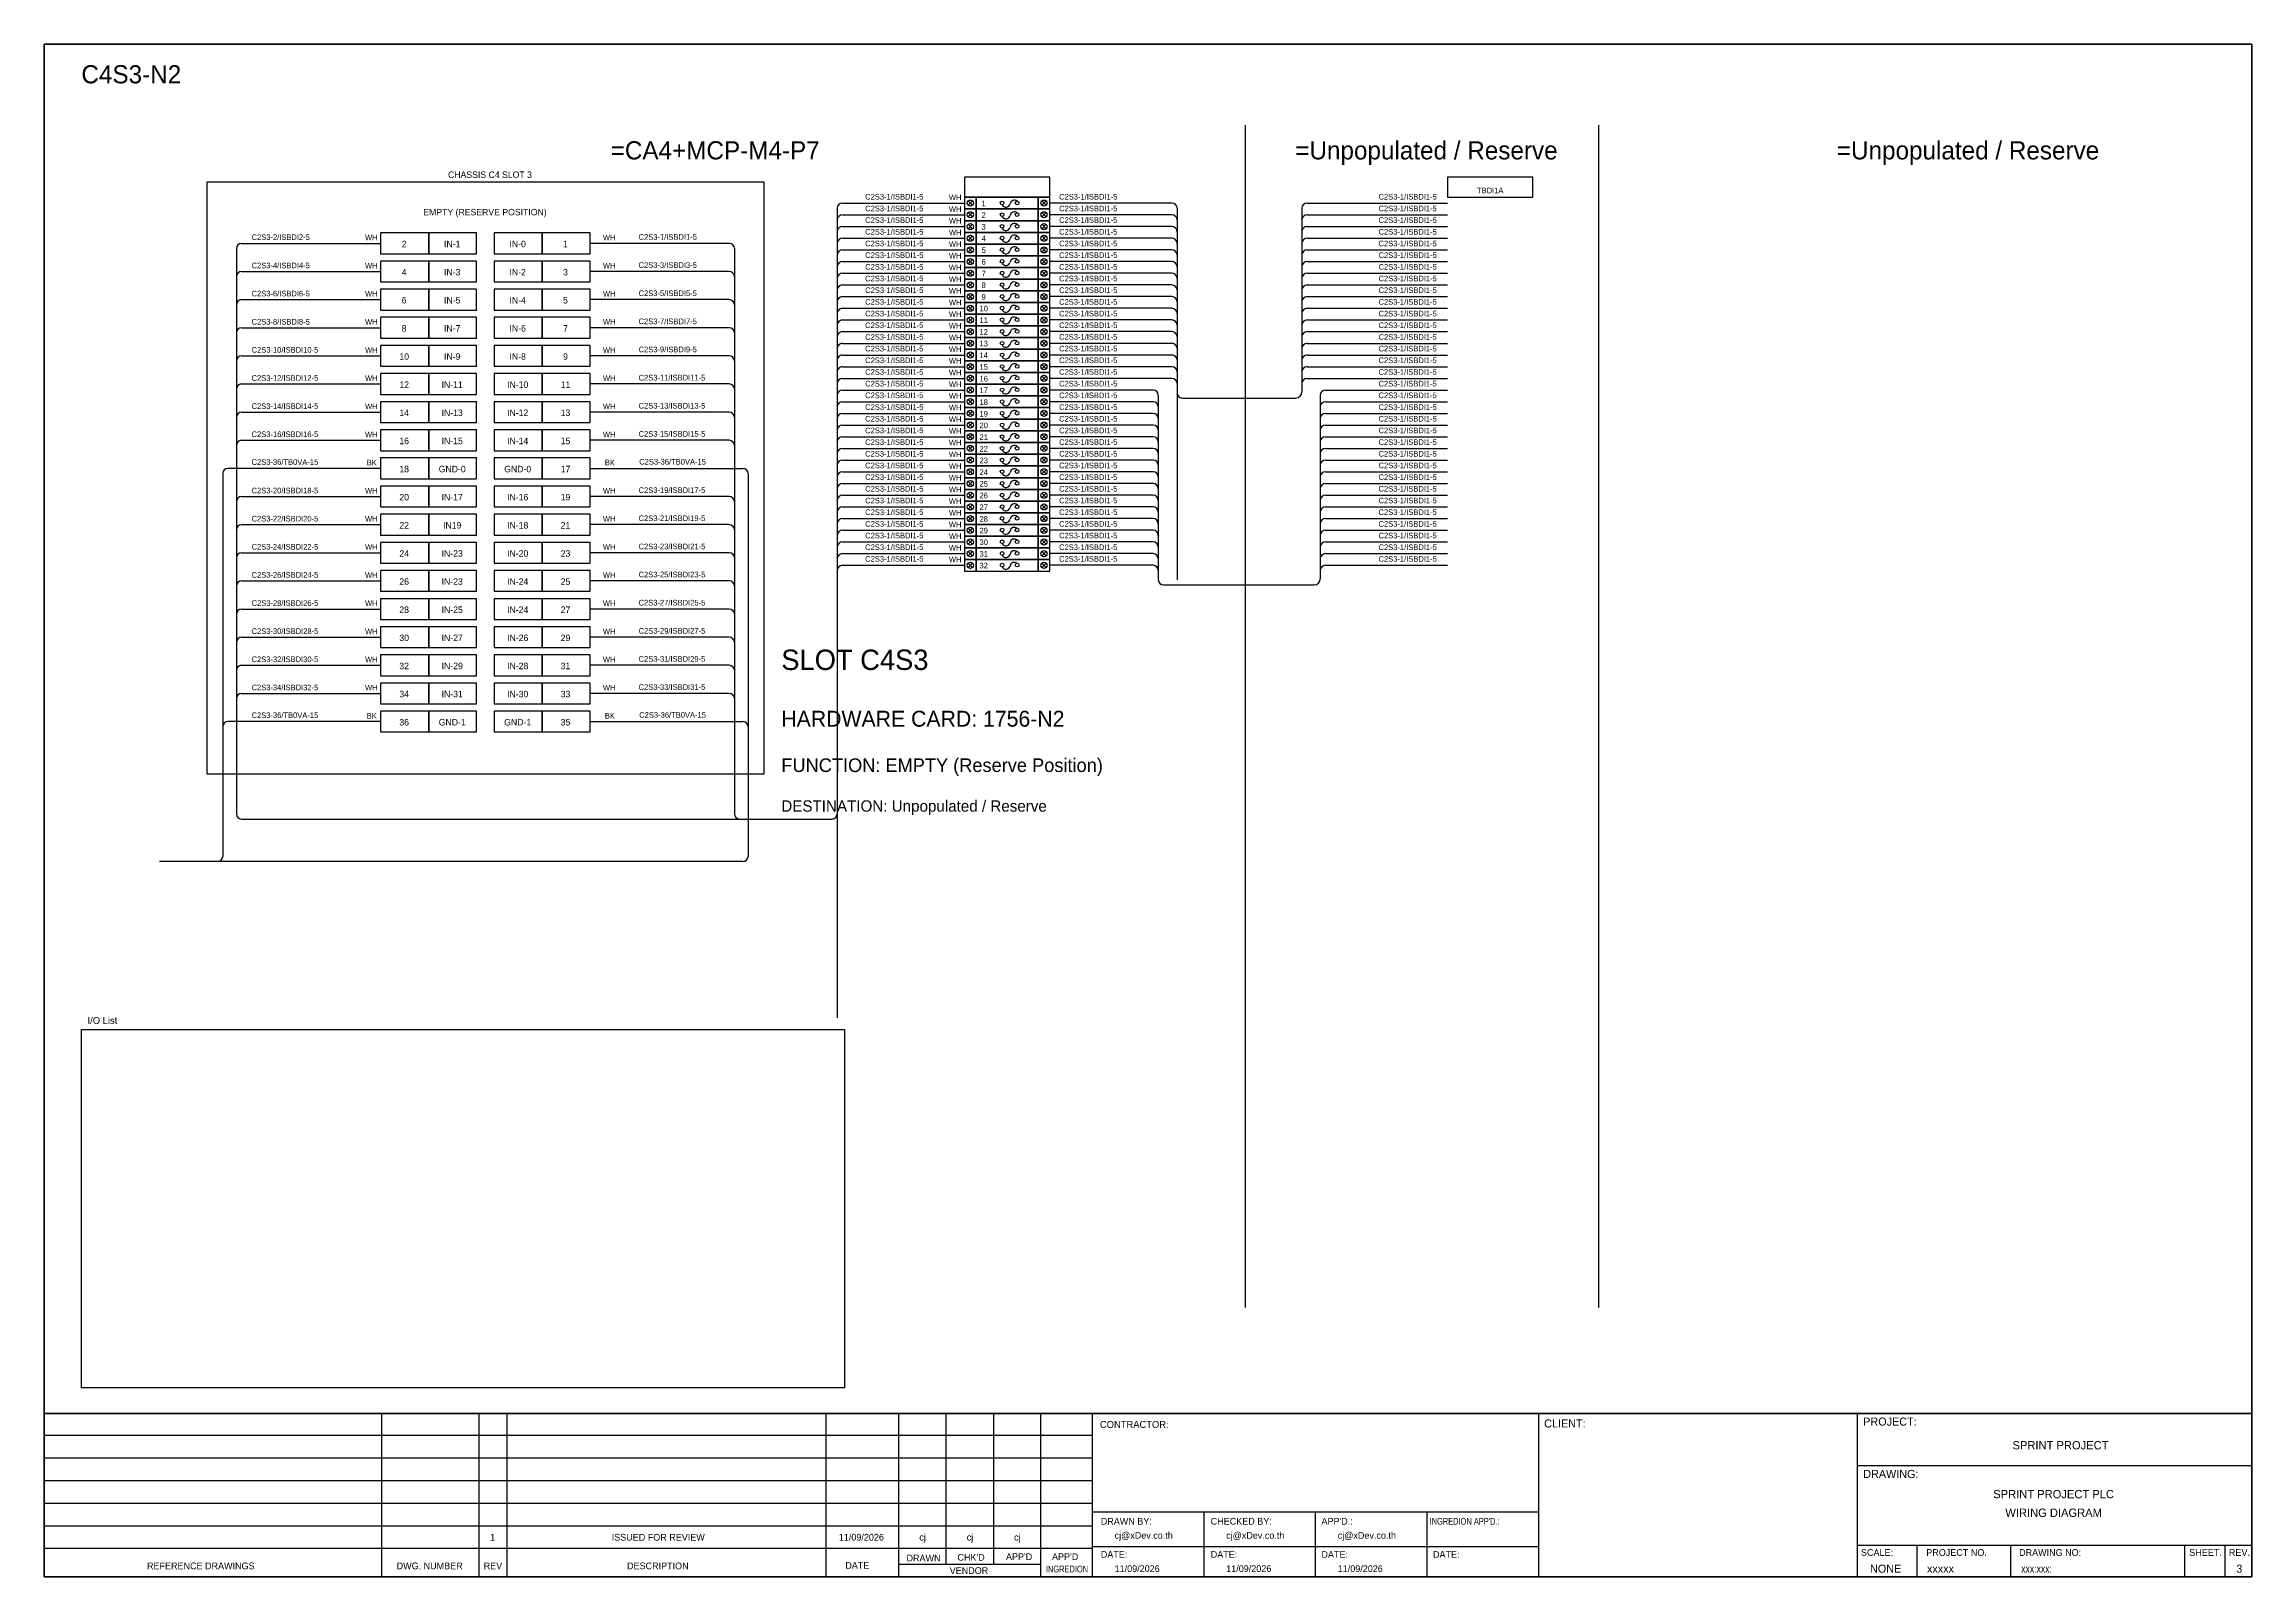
# Model space of a CAD drawing. Header units: metres. Extents: x 0 to 20667, y -39055 to 2704.
# Drawn here: x 8387 to 12280, y -27038 to -24334 of the extents above; entities that cross this region are included whole.
import ezdxf
from ezdxf.enums import TextEntityAlignment as Align

# ---------------------------------------------------------------- set-up
doc = ezdxf.new("R2010")
doc.units = ezdxf.units.M

msp = doc.modelspace()

# ---------------------------------------------------------------- linework, layer by layer
at = {"color": 1, "ltscale": 25.4}
for p, q in [((10023.8, -24610.4), (10016.2, -24618.1)), ((10016.2, -24610.4), (10023.8, -24618.1)), ((10023.8, -24631), (10016.2, -24638.7)), ((10016.2, -24631), (10023.8, -24638.7)), ((10145.9, -24610.4), (10153.6, -24618.1)), ((10153.6, -24610.4), (10145.9, -24618.1)), ((10145.9, -24631), (10153.6, -24638.7)), ((10153.6, -24631), (10145.9, -24638.7)), ((10023.8, -24651.6), (10016.2, -24659.3)), ((10016.2, -24651.6), (10023.8, -24659.3)), ((10023.8, -24672.2), (10016.2, -24679.9)), ((10016.2, -24672.2), (10023.8, -24679.9)), ((10145.9, -24651.6), (10153.6, -24659.3)), ((10153.6, -24651.6), (10145.9, -24659.3)), ((10145.9, -24672.2), (10153.6, -24679.9)), ((10153.6, -24672.2), (10145.9, -24679.9)), ((10023.8, -24692.8), (10016.2, -24700.5)), ((10016.2, -24692.8), (10023.8, -24700.5)), ((10023.8, -24713.5), (10016.2, -24721.1)), ((10016.2, -24713.5), (10023.8, -24721.1)), ((10145.9, -24692.8), (10153.6, -24700.5)), ((10153.6, -24692.8), (10145.9, -24700.5)), ((10145.9, -24713.5), (10153.6, -24721.1)), ((10153.6, -24713.5), (10145.9, -24721.1)), ((10023.8, -24734.1), (10016.2, -24741.7)), ((10016.2, -24734.1), (10023.8, -24741.7)), ((10023.8, -24754.7), (10016.2, -24762.4)), ((10016.2, -24754.7), (10023.8, -24762.4)), ((10145.9, -24734.1), (10153.6, -24741.7)), ((10153.6, -24734.1), (10145.9, -24741.7)), ((10145.9, -24754.7), (10153.6, -24762.4)), ((10153.6, -24754.7), (10145.9, -24762.4)), ((10023.8, -24775.3), (10016.2, -24783)), ((10016.2, -24775.3), (10023.8, -24783)), ((10023.8, -24795.9), (10016.2, -24803.6)), ((10016.2, -24795.9), (10023.8, -24803.6)), ((10145.9, -24775.3), (10153.6, -24783)), ((10153.6, -24775.3), (10145.9, -24783)), ((10145.9, -24795.9), (10153.6, -24803.6)), ((10153.6, -24795.9), (10145.9, -24803.6)), ((10023.8, -24816.5), (10016.2, -24824.2)), ((10016.2, -24816.5), (10023.8, -24824.2)), ((10023.8, -24837.1), (10016.2, -24844.8)), ((10016.2, -24837.1), (10023.8, -24844.8)), ((10145.9, -24816.5), (10153.6, -24824.2)), ((10153.6, -24816.5), (10145.9, -24824.2)), ((10145.9, -24837.1), (10153.6, -24844.8)), ((10153.6, -24837.1), (10145.9, -24844.8)), ((10023.8, -24857.7), (10016.2, -24865.4)), ((10016.2, -24857.7), (10023.8, -24865.4)), ((10145.9, -24857.7), (10153.6, -24865.4)), ((10153.6, -24857.7), (10145.9, -24865.4)), ((10023.8, -24878.4), (10016.2, -24886)), ((10016.2, -24878.4), (10023.8, -24886)), ((10023.8, -24899), (10016.2, -24906.6)), ((10016.2, -24899), (10023.8, -24906.6)), ((10145.9, -24878.4), (10153.6, -24886)), ((10153.6, -24878.4), (10145.9, -24886)), ((10145.9, -24899), (10153.6, -24906.6)), ((10153.6, -24899), (10145.9, -24906.6)), ((10023.8, -24919.6), (10016.2, -24927.2)), ((10016.2, -24919.6), (10023.8, -24927.2)), ((10023.8, -24940.2), (10016.2, -24947.9)), ((10016.2, -24940.2), (10023.8, -24947.9)), ((10145.9, -24919.6), (10153.6, -24927.2)), ((10153.6, -24919.6), (10145.9, -24927.2)), ((10145.9, -24940.2), (10153.6, -24947.9)), ((10153.6, -24940.2), (10145.9, -24947.9)), ((10023.8, -24960.8), (10016.2, -24968.5)), ((10016.2, -24960.8), (10023.8, -24968.5)), ((10023.8, -24981.4), (10016.2, -24989.1)), ((10016.2, -24981.4), (10023.8, -24989.1)), ((10145.9, -24960.8), (10153.6, -24968.5)), ((10153.6, -24960.8), (10145.9, -24968.5)), ((10145.9, -24981.4), (10153.6, -24989.1)), ((10153.6, -24981.4), (10145.9, -24989.1)), ((10023.8, -25002), (10016.2, -25009.7)), ((10016.2, -25002), (10023.8, -25009.7)), ((10023.8, -25022.6), (10016.2, -25030.3)), ((10016.2, -25022.6), (10023.8, -25030.3)), ((10145.9, -25002), (10153.6, -25009.7)), ((10153.6, -25002), (10145.9, -25009.7)), ((10145.9, -25022.6), (10153.6, -25030.3)), ((10153.6, -25022.6), (10145.9, -25030.3)), ((10023.8, -25043.2), (10016.2, -25050.9)), ((10016.2, -25043.2), (10023.8, -25050.9)), ((10023.8, -25063.9), (10016.2, -25071.5)), ((10016.2, -25063.9), (10023.8, -25071.5)), ((10145.9, -25043.2), (10153.6, -25050.9)), ((10153.6, -25043.2), (10145.9, -25050.9)), ((10145.9, -25063.9), (10153.6, -25071.5)), ((10153.6, -25063.9), (10145.9, -25071.5)), ((10023.8, -25084.5), (10016.2, -25092.1)), ((10016.2, -25084.5), (10023.8, -25092.1)), ((10023.8, -25105.1), (10016.2, -25112.8)), ((10016.2, -25105.1), (10023.8, -25112.8)), ((10145.9, -25084.5), (10153.6, -25092.1)), ((10153.6, -25084.5), (10145.9, -25092.1)), ((10145.9, -25105.1), (10153.6, -25112.8)), ((10153.6, -25105.1), (10145.9, -25112.8)), ((10023.8, -25125.7), (10016.2, -25133.4)), ((10016.2, -25125.7), (10023.8, -25133.4)), ((10023.8, -25146.3), (10016.2, -25154)), ((10016.2, -25146.3), (10023.8, -25154)), ((10145.9, -25125.7), (10153.6, -25133.4)), ((10153.6, -25125.7), (10145.9, -25133.4)), ((10145.9, -25146.3), (10153.6, -25154)), ((10153.6, -25146.3), (10145.9, -25154)), ((10023.8, -25166.9), (10016.2, -25174.6)), ((10016.2, -25166.9), (10023.8, -25174.6)), ((10023.8, -25187.5), (10016.2, -25195.2)), ((10016.2, -25187.5), (10023.8, -25195.2)), ((10145.9, -25166.9), (10153.6, -25174.6)), ((10153.6, -25166.9), (10145.9, -25174.6)), ((10145.9, -25187.5), (10153.6, -25195.2)), ((10153.6, -25187.5), (10145.9, -25195.2)), ((10023.8, -25208.1), (10016.2, -25215.8)), ((10016.2, -25208.1), (10023.8, -25215.8)), ((10145.9, -25208.1), (10153.6, -25215.8)), ((10153.6, -25208.1), (10145.9, -25215.8)), ((10023.8, -25228.8), (10016.2, -25236.4)), ((10016.2, -25228.8), (10023.8, -25236.4)), ((10023.8, -25249.4), (10016.2, -25257)), ((10016.2, -25249.4), (10023.8, -25257)), ((10145.9, -25228.8), (10153.6, -25236.4)), ((10153.6, -25228.8), (10145.9, -25236.4)), ((10145.9, -25249.4), (10153.6, -25257)), ((10153.6, -25249.4), (10145.9, -25257))]:
    msp.add_line(p, q, dxfattribs=at)
at = {"color": 4}
for p, q in [((11688.9, -26981.8), (11688.9, -27037.9)), ((11854.2, -26981.8), (11854.2, -27037.9))]:
    msp.add_line(p, q, dxfattribs=at)
at = {"color": 4, "ltscale": 0.5}
for p, q in [((12161.3, -26981.8), (12161.3, -27037.9)), ((12161.3, -26981.8), (12161.3, -27037.9)), ((12232.5, -26981.8), (12232.5, -27037.9)), ((12232.5, -26981.8), (12232.5, -27037.9))]:
    msp.add_line(p, q, dxfattribs=at)
at = {"color": 4, "ltscale": 25.4}
for points in [[(10009.7, -24603.9), (10160, -24603.9), (10160, -24568.7), (10009.7, -24568.7)], [(10861.5, -24603.9), (11011.8, -24603.9), (11011.8, -24568.7), (10861.5, -24568.7)]]:
    msp.add_lwpolyline(points, close=True, dxfattribs=at)
at = {"color": 1, "ltscale": 25.4}
for points in [[(10009.7, -24624.5), (10030.3, -24624.5), (10030.3, -24603.9), (10009.7, -24603.9)], [(10030.3, -24624.5), (10139.4, -24624.5), (10139.4, -24603.9), (10030.3, -24603.9)], [(10139.4, -24624.5), (10160, -24624.5), (10160, -24603.9), (10139.4, -24603.9)], [(10009.7, -24645.2), (10030.3, -24645.2), (10030.3, -24624.5), (10009.7, -24624.5)], [(10030.3, -24645.2), (10139.4, -24645.2), (10139.4, -24624.5), (10030.3, -24624.5)], [(10139.4, -24645.2), (10160, -24645.2), (10160, -24624.5), (10139.4, -24624.5)], [(10009.7, -24665.8), (10030.3, -24665.8), (10030.3, -24645.2), (10009.7, -24645.2)], [(10009.7, -24686.4), (10030.3, -24686.4), (10030.3, -24665.8), (10009.7, -24665.8)], [(10030.3, -24665.8), (10139.4, -24665.8), (10139.4, -24645.2), (10030.3, -24645.2)], [(10030.3, -24686.4), (10139.4, -24686.4), (10139.4, -24665.8), (10030.3, -24665.8)], [(10139.4, -24665.8), (10160, -24665.8), (10160, -24645.2), (10139.4, -24645.2)], [(10139.4, -24686.4), (10160, -24686.4), (10160, -24665.8), (10139.4, -24665.8)], [(10009.7, -24707), (10030.3, -24707), (10030.3, -24686.4), (10009.7, -24686.4)], [(10009.7, -24727.6), (10030.3, -24727.6), (10030.3, -24707), (10009.7, -24707)], [(10030.3, -24707), (10139.4, -24707), (10139.4, -24686.4), (10030.3, -24686.4)], [(10030.3, -24727.6), (10139.4, -24727.6), (10139.4, -24707), (10030.3, -24707)], [(10139.4, -24707), (10160, -24707), (10160, -24686.4), (10139.4, -24686.4)], [(10139.4, -24727.6), (10160, -24727.6), (10160, -24707), (10139.4, -24707)], [(10009.7, -24748.2), (10030.3, -24748.2), (10030.3, -24727.6), (10009.7, -24727.6)], [(10009.7, -24768.8), (10030.3, -24768.8), (10030.3, -24748.2), (10009.7, -24748.2)], [(10030.3, -24748.2), (10139.4, -24748.2), (10139.4, -24727.6), (10030.3, -24727.6)], [(10030.3, -24768.8), (10139.4, -24768.8), (10139.4, -24748.2), (10030.3, -24748.2)], [(10139.4, -24748.2), (10160, -24748.2), (10160, -24727.6), (10139.4, -24727.6)], [(10139.4, -24768.8), (10160, -24768.8), (10160, -24748.2), (10139.4, -24748.2)], [(10009.7, -24789.4), (10030.3, -24789.4), (10030.3, -24768.8), (10009.7, -24768.8)], [(10009.7, -24810), (10030.3, -24810), (10030.3, -24789.4), (10009.7, -24789.4)], [(10030.3, -24789.4), (10139.4, -24789.4), (10139.4, -24768.8), (10030.3, -24768.8)], [(10030.3, -24810), (10139.4, -24810), (10139.4, -24789.4), (10030.3, -24789.4)], [(10139.4, -24789.4), (10160, -24789.4), (10160, -24768.8), (10139.4, -24768.8)], [(10139.4, -24810), (10160, -24810), (10160, -24789.4), (10139.4, -24789.4)], [(10009.7, -24830.7), (10030.3, -24830.7), (10030.3, -24810), (10009.7, -24810)], [(10009.7, -24851.3), (10030.3, -24851.3), (10030.3, -24830.7), (10009.7, -24830.7)], [(10030.3, -24830.7), (10139.4, -24830.7), (10139.4, -24810), (10030.3, -24810)], [(10030.3, -24851.3), (10139.4, -24851.3), (10139.4, -24830.7), (10030.3, -24830.7)], [(10139.4, -24830.7), (10160, -24830.7), (10160, -24810), (10139.4, -24810)], [(10139.4, -24851.3), (10160, -24851.3), (10160, -24830.7), (10139.4, -24830.7)], [(10009.7, -24871.9), (10030.3, -24871.9), (10030.3, -24851.3), (10009.7, -24851.3)], [(10009.7, -24892.5), (10030.3, -24892.5), (10030.3, -24871.9), (10009.7, -24871.9)], [(10030.3, -24871.9), (10139.4, -24871.9), (10139.4, -24851.3), (10030.3, -24851.3)], [(10030.3, -24892.5), (10139.4, -24892.5), (10139.4, -24871.9), (10030.3, -24871.9)], [(10139.4, -24871.9), (10160, -24871.9), (10160, -24851.3), (10139.4, -24851.3)], [(10139.4, -24892.5), (10160, -24892.5), (10160, -24871.9), (10139.4, -24871.9)], [(10009.7, -24913.1), (10030.3, -24913.1), (10030.3, -24892.5), (10009.7, -24892.5)], [(10009.7, -24933.7), (10030.3, -24933.7), (10030.3, -24913.1), (10009.7, -24913.1)], [(10030.3, -24913.1), (10139.4, -24913.1), (10139.4, -24892.5), (10030.3, -24892.5)], [(10030.3, -24933.7), (10139.4, -24933.7), (10139.4, -24913.1), (10030.3, -24913.1)], [(10139.4, -24913.1), (10160, -24913.1), (10160, -24892.5), (10139.4, -24892.5)], [(10139.4, -24933.7), (10160, -24933.7), (10160, -24913.1), (10139.4, -24913.1)], [(10009.7, -24954.3), (10030.3, -24954.3), (10030.3, -24933.7), (10009.7, -24933.7)], [(10009.7, -24974.9), (10030.3, -24974.9), (10030.3, -24954.3), (10009.7, -24954.3)], [(10030.3, -24954.3), (10139.4, -24954.3), (10139.4, -24933.7), (10030.3, -24933.7)], [(10030.3, -24974.9), (10139.4, -24974.9), (10139.4, -24954.3), (10030.3, -24954.3)], [(10139.4, -24954.3), (10160, -24954.3), (10160, -24933.7), (10139.4, -24933.7)], [(10139.4, -24974.9), (10160, -24974.9), (10160, -24954.3), (10139.4, -24954.3)], [(10009.7, -24995.6), (10030.3, -24995.6), (10030.3, -24974.9), (10009.7, -24974.9)], [(10030.3, -24995.6), (10139.4, -24995.6), (10139.4, -24974.9), (10030.3, -24974.9)], [(10139.4, -24995.6), (10160, -24995.6), (10160, -24974.9), (10139.4, -24974.9)], [(10009.7, -25016.2), (10030.3, -25016.2), (10030.3, -24995.6), (10009.7, -24995.6)], [(10009.7, -25036.8), (10030.3, -25036.8), (10030.3, -25016.2), (10009.7, -25016.2)], [(10030.3, -25016.2), (10139.4, -25016.2), (10139.4, -24995.6), (10030.3, -24995.6)], [(10030.3, -25036.8), (10139.4, -25036.8), (10139.4, -25016.2), (10030.3, -25016.2)], [(10139.4, -25016.2), (10160, -25016.2), (10160, -24995.6), (10139.4, -24995.6)], [(10139.4, -25036.8), (10160, -25036.8), (10160, -25016.2), (10139.4, -25016.2)], [(10009.7, -25057.4), (10030.3, -25057.4), (10030.3, -25036.8), (10009.7, -25036.8)], [(10009.7, -25078), (10030.3, -25078), (10030.3, -25057.4), (10009.7, -25057.4)], [(10030.3, -25057.4), (10139.4, -25057.4), (10139.4, -25036.8), (10030.3, -25036.8)], [(10030.3, -25078), (10139.4, -25078), (10139.4, -25057.4), (10030.3, -25057.4)], [(10139.4, -25057.4), (10160, -25057.4), (10160, -25036.8), (10139.4, -25036.8)], [(10139.4, -25078), (10160, -25078), (10160, -25057.4), (10139.4, -25057.4)], [(10009.7, -25098.6), (10030.3, -25098.6), (10030.3, -25078), (10009.7, -25078)], [(10009.7, -25119.2), (10030.3, -25119.2), (10030.3, -25098.6), (10009.7, -25098.6)], [(10030.3, -25098.6), (10139.4, -25098.6), (10139.4, -25078), (10030.3, -25078)], [(10030.3, -25119.2), (10139.4, -25119.2), (10139.4, -25098.6), (10030.3, -25098.6)], [(10139.4, -25098.6), (10160, -25098.6), (10160, -25078), (10139.4, -25078)], [(10139.4, -25119.2), (10160, -25119.2), (10160, -25098.6), (10139.4, -25098.6)], [(10009.7, -25139.8), (10030.3, -25139.8), (10030.3, -25119.2), (10009.7, -25119.2)], [(10009.7, -25160.4), (10030.3, -25160.4), (10030.3, -25139.8), (10009.7, -25139.8)], [(10030.3, -25139.8), (10139.4, -25139.8), (10139.4, -25119.2), (10030.3, -25119.2)], [(10030.3, -25160.4), (10139.4, -25160.4), (10139.4, -25139.8), (10030.3, -25139.8)], [(10139.4, -25139.8), (10160, -25139.8), (10160, -25119.2), (10139.4, -25119.2)], [(10139.4, -25160.4), (10160, -25160.4), (10160, -25139.8), (10139.4, -25139.8)], [(10009.7, -25181.1), (10030.3, -25181.1), (10030.3, -25160.4), (10009.7, -25160.4)], [(10009.7, -25201.7), (10030.3, -25201.7), (10030.3, -25181.1), (10009.7, -25181.1)], [(10030.3, -25181.1), (10139.4, -25181.1), (10139.4, -25160.4), (10030.3, -25160.4)], [(10030.3, -25201.7), (10139.4, -25201.7), (10139.4, -25181.1), (10030.3, -25181.1)], [(10139.4, -25181.1), (10160, -25181.1), (10160, -25160.4), (10139.4, -25160.4)], [(10139.4, -25201.7), (10160, -25201.7), (10160, -25181.1), (10139.4, -25181.1)], [(10009.7, -25222.3), (10030.3, -25222.3), (10030.3, -25201.7), (10009.7, -25201.7)], [(10009.7, -25242.9), (10030.3, -25242.9), (10030.3, -25222.3), (10009.7, -25222.3)], [(10030.3, -25222.3), (10139.4, -25222.3), (10139.4, -25201.7), (10030.3, -25201.7)], [(10030.3, -25242.9), (10139.4, -25242.9), (10139.4, -25222.3), (10030.3, -25222.3)], [(10139.4, -25222.3), (10160, -25222.3), (10160, -25201.7), (10139.4, -25201.7)], [(10139.4, -25242.9), (10160, -25242.9), (10160, -25222.3), (10139.4, -25222.3)], [(10009.7, -25263.5), (10030.3, -25263.5), (10030.3, -25242.9), (10009.7, -25242.9)], [(10030.3, -25263.5), (10139.4, -25263.5), (10139.4, -25242.9), (10030.3, -25242.9)], [(10139.4, -25263.5), (10160, -25263.5), (10160, -25242.9), (10139.4, -25242.9)]]:
    msp.add_lwpolyline(points, close=True, dxfattribs=at)
msp.add_lwpolyline([(8452.3, -26072.1), (9798.1, -26072.1), (9798.1, -26704.2), (8452.3, -26704.2)], close=True)
for centre in [(10020, -24614.2), (10020, -24634.8), (10149.7, -24614.2), (10149.7, -24634.8), (10020, -24655.5), (10020, -24676.1), (10149.7, -24655.5), (10149.7, -24676.1), (10020, -24696.7), (10020, -24717.3), (10149.7, -24696.7), (10149.7, -24717.3), (10020, -24737.9), (10020, -24758.5), (10149.7, -24737.9), (10149.7, -24758.5), (10020, -24779.1), (10020, -24799.7), (10149.7, -24779.1), (10149.7, -24799.7), (10020, -24820.4), (10020, -24841), (10149.7, -24820.4), (10149.7, -24841), (10020, -24861.6), (10020, -24882.2), (10149.7, -24861.6), (10149.7, -24882.2), (10020, -24902.8), (10149.7, -24902.8), (10020, -24923.4), (10020, -24944), (10149.7, -24923.4), (10149.7, -24944), (10020, -24964.6), (10020, -24985.2), (10149.7, -24964.6), (10149.7, -24985.2), (10020, -25005.9), (10020, -25026.5), (10149.7, -25005.9), (10149.7, -25026.5), (10020, -25047.1), (10020, -25067.7), (10149.7, -25047.1), (10149.7, -25067.7), (10020, -25088.3), (10020, -25108.9), (10149.7, -25088.3), (10149.7, -25108.9), (10020, -25129.5), (10020, -25150.1), (10149.7, -25129.5), (10149.7, -25150.1), (10020, -25170.8), (10020, -25191.4), (10149.7, -25170.8), (10149.7, -25191.4), (10020, -25212), (10020, -25232.6), (10149.7, -25212), (10149.7, -25232.6), (10020, -25253.2), (10149.7, -25253.2)]:
    msp.add_circle(centre, 5.42, dxfattribs=at)
at = {"layer": 'GT_1', "color": 4}
for p, q in [((8982, -27037.9), (8982, -26749.8)), ((9153.9, -27037.9), (9153.9, -26749.8)), ((9203, -27037.9), (9203, -26749.8)), ((9765.7, -27037.9), (9765.7, -26749.8)), ((9894, -27037.9), (9894, -26749.8)), ((9977.6, -27016.1), (9977.6, -26749.8)), ((10061.1, -27016.1), (10061.1, -26749.7)), ((10144.4, -27037.9), (10144.4, -26749.8)), ((10235.4, -27037.9), (10235.4, -26749.8)), ((11022.4, -27037.9), (11022.4, -26749.8)), ((11584.7, -27037.9), (11584.7, -26749.8)), ((11584.7, -27037.9), (11584.7, -26749.8)), ((11584.7, -27037.9), (11584.7, -26749.8)), ((10235.4, -26788.6), (8386.6, -26788.6)), ((10235.4, -26828.4), (8386.6, -26828.4)), ((10235.4, -26868.3), (8386.6, -26868.3)), ((10235.4, -26908.3), (8386.6, -26908.3)), ((11022.4, -26923.6), (10235.4, -26923.6)), ((10432.2, -27037.9), (10432.2, -26923.6)), ((10628.9, -27037.9), (10628.9, -26923.6)), ((10825.7, -27037.9), (10825.7, -26923.6)), ((10235.4, -26948.2), (8386.6, -26948.2)), ((10235.3, -26988.1), (8386.6, -26988.1)), ((10144.4, -27016.1), (9894, -27016.1)), ((11022.4, -26985.1), (10235.4, -26985.1)), ((11584.7, -26981.8), (12279.9, -26981.8))]:
    msp.add_line(p, q, dxfattribs=at)
at = {"layer": 'HELPPOINT', "color": 4, "lineweight": 35}
for p, q in [((8386.6, -27037.9), (8386.6, -24333.7)), ((8386.6, -24333.7), (12279.9, -24333.7)), ((8386.6, -27037.9), (8386.6, -24333.7)), ((8386.6, -24333.7), (12279.9, -24333.7)), ((12279.9, -24333.7), (12279.9, -27037.9)), ((12279.9, -24333.7), (12279.9, -27037.9)), ((12279.9, -27037.9), (8386.6, -27037.9)), ((12279.9, -27037.9), (8386.6, -27037.9))]:
    msp.add_line(p, q, dxfattribs=at)
at = {"layer": 'HELPPOINT', "color": 4}
for p, q in [((11584.7, -26841.3), (12279.9, -26841.3)), ((11584.7, -26841.3), (12279.9, -26841.3)), ((11584.7, -26981.8), (12279.9, -26981.8))]:
    msp.add_line(p, q, dxfattribs=at)
at = {"layer": 'IE-EQUIP', "linetype": 'Continuous', "ltscale": 25.4}
for points in [[(8980, -24703.5), (9064.7, -24703.5), (9064.7, -24666.8), (8980, -24666.8)], [(9064.7, -24703.5), (9149.3, -24703.5), (9149.3, -24666.8), (9064.7, -24666.8)], [(9180.2, -24703.5), (9264.8, -24703.5), (9264.8, -24666.8), (9180.2, -24666.8)], [(9264.8, -24703.5), (9349.5, -24703.5), (9349.5, -24666.8), (9264.8, -24666.8)], [(8980, -24753.2), (9064.7, -24753.2), (9064.7, -24716.5), (8980, -24716.5)], [(9064.7, -24753.2), (9149.3, -24753.2), (9149.3, -24716.5), (9064.7, -24716.5)], [(9180.2, -24753.2), (9264.8, -24753.2), (9264.8, -24716.5), (9180.2, -24716.5)], [(9264.8, -24753.2), (9349.5, -24753.2), (9349.5, -24716.5), (9264.8, -24716.5)], [(8980, -24802.8), (9064.7, -24802.8), (9064.7, -24766.1), (8980, -24766.1)], [(9064.7, -24802.8), (9149.3, -24802.8), (9149.3, -24766.1), (9064.7, -24766.1)], [(9180.2, -24802.8), (9264.8, -24802.8), (9264.8, -24766.1), (9180.2, -24766.1)], [(9264.8, -24802.8), (9349.5, -24802.8), (9349.5, -24766.1), (9264.8, -24766.1)], [(8980, -24852.4), (9064.7, -24852.4), (9064.7, -24815.7), (8980, -24815.7)], [(9064.7, -24852.4), (9149.3, -24852.4), (9149.3, -24815.7), (9064.7, -24815.7)], [(9180.2, -24852.4), (9264.8, -24852.4), (9264.8, -24815.7), (9180.2, -24815.7)], [(9264.8, -24852.4), (9349.5, -24852.4), (9349.5, -24815.7), (9264.8, -24815.7)], [(8980, -24902.1), (9064.7, -24902.1), (9064.7, -24865.4), (8980, -24865.4)], [(9064.7, -24902.1), (9149.3, -24902.1), (9149.3, -24865.4), (9064.7, -24865.4)], [(9180.2, -24902.1), (9264.8, -24902.1), (9264.8, -24865.4), (9180.2, -24865.4)], [(9264.8, -24902.1), (9349.5, -24902.1), (9349.5, -24865.4), (9264.8, -24865.4)], [(8980, -24951.7), (9064.7, -24951.7), (9064.7, -24915), (8980, -24915)], [(9064.7, -24951.7), (9149.3, -24951.7), (9149.3, -24915), (9064.7, -24915)], [(9180.2, -24951.7), (9264.8, -24951.7), (9264.8, -24915), (9180.2, -24915)], [(9264.8, -24951.7), (9349.5, -24951.7), (9349.5, -24915), (9264.8, -24915)], [(8980, -25001.3), (9064.7, -25001.3), (9064.7, -24964.6), (8980, -24964.6)], [(9064.7, -25001.3), (9149.3, -25001.3), (9149.3, -24964.6), (9064.7, -24964.6)], [(9180.2, -25001.3), (9264.8, -25001.3), (9264.8, -24964.6), (9180.2, -24964.6)], [(9264.8, -25001.3), (9349.5, -25001.3), (9349.5, -24964.6), (9264.8, -24964.6)], [(8980, -25051), (9064.7, -25051), (9064.7, -25014.3), (8980, -25014.3)], [(9064.7, -25051), (9149.3, -25051), (9149.3, -25014.3), (9064.7, -25014.3)], [(9180.2, -25051), (9264.8, -25051), (9264.8, -25014.3), (9180.2, -25014.3)], [(9264.8, -25051), (9349.5, -25051), (9349.5, -25014.3), (9264.8, -25014.3)], [(8980, -25100.6), (9064.7, -25100.6), (9064.7, -25063.9), (8980, -25063.9)], [(9064.7, -25100.6), (9149.3, -25100.6), (9149.3, -25063.9), (9064.7, -25063.9)], [(9180.2, -25100.6), (9264.8, -25100.6), (9264.8, -25063.9), (9180.2, -25063.9)], [(9264.8, -25100.6), (9349.5, -25100.6), (9349.5, -25063.9), (9264.8, -25063.9)], [(8980, -25150.2), (9064.7, -25150.2), (9064.7, -25113.5), (8980, -25113.5)], [(9064.7, -25150.2), (9149.3, -25150.2), (9149.3, -25113.5), (9064.7, -25113.5)], [(9180.2, -25150.2), (9264.8, -25150.2), (9264.8, -25113.5), (9180.2, -25113.5)], [(9264.8, -25150.2), (9349.5, -25150.2), (9349.5, -25113.5), (9264.8, -25113.5)], [(8980, -25199.9), (9064.7, -25199.9), (9064.7, -25163.2), (8980, -25163.2)], [(9064.7, -25199.9), (9149.3, -25199.9), (9149.3, -25163.2), (9064.7, -25163.2)], [(9180.2, -25199.9), (9264.8, -25199.9), (9264.8, -25163.2), (9180.2, -25163.2)], [(9264.8, -25199.9), (9349.5, -25199.9), (9349.5, -25163.2), (9264.8, -25163.2)], [(8980, -25249.5), (9064.7, -25249.5), (9064.7, -25212.8), (8980, -25212.8)], [(9064.7, -25249.5), (9149.3, -25249.5), (9149.3, -25212.8), (9064.7, -25212.8)], [(9180.2, -25249.5), (9264.8, -25249.5), (9264.8, -25212.8), (9180.2, -25212.8)], [(9264.8, -25249.5), (9349.5, -25249.5), (9349.5, -25212.8), (9264.8, -25212.8)], [(8980, -25299.1), (9064.7, -25299.1), (9064.7, -25262.4), (8980, -25262.4)], [(9064.7, -25299.1), (9149.3, -25299.1), (9149.3, -25262.4), (9064.7, -25262.4)], [(9180.2, -25299.1), (9264.8, -25299.1), (9264.8, -25262.4), (9180.2, -25262.4)], [(9264.8, -25299.1), (9349.5, -25299.1), (9349.5, -25262.4), (9264.8, -25262.4)], [(8980, -25348.8), (9064.7, -25348.8), (9064.7, -25312.1), (8980, -25312.1)], [(9064.7, -25348.8), (9149.3, -25348.8), (9149.3, -25312.1), (9064.7, -25312.1)], [(9180.2, -25348.8), (9264.8, -25348.8), (9264.8, -25312.1), (9180.2, -25312.1)], [(9264.8, -25348.8), (9349.5, -25348.8), (9349.5, -25312.1), (9264.8, -25312.1)], [(8980, -25398.4), (9064.7, -25398.4), (9064.7, -25361.7), (8980, -25361.7)], [(9064.7, -25398.4), (9149.3, -25398.4), (9149.3, -25361.7), (9064.7, -25361.7)], [(9180.2, -25398.4), (9264.8, -25398.4), (9264.8, -25361.7), (9180.2, -25361.7)], [(9264.8, -25398.4), (9349.5, -25398.4), (9349.5, -25361.7), (9264.8, -25361.7)], [(8980, -25448), (9064.7, -25448), (9064.7, -25411.3), (8980, -25411.3)], [(9064.7, -25448), (9149.3, -25448), (9149.3, -25411.3), (9064.7, -25411.3)], [(9180.2, -25448), (9264.8, -25448), (9264.8, -25411.3), (9180.2, -25411.3)], [(9264.8, -25448), (9349.5, -25448), (9349.5, -25411.3), (9264.8, -25411.3)], [(8980, -25497.7), (9064.7, -25497.7), (9064.7, -25461), (8980, -25461)], [(9064.7, -25497.7), (9149.3, -25497.7), (9149.3, -25461), (9064.7, -25461)], [(9180.2, -25497.7), (9264.8, -25497.7), (9264.8, -25461), (9180.2, -25461)], [(9264.8, -25497.7), (9349.5, -25497.7), (9349.5, -25461), (9264.8, -25461)], [(8980, -25547.3), (9064.7, -25547.3), (9064.7, -25510.6), (8980, -25510.6)], [(9064.7, -25547.3), (9149.3, -25547.3), (9149.3, -25510.6), (9064.7, -25510.6)], [(9180.2, -25547.3), (9264.8, -25547.3), (9264.8, -25510.6), (9180.2, -25510.6)], [(9264.8, -25547.3), (9349.5, -25547.3), (9349.5, -25510.6), (9264.8, -25510.6)]]:
    msp.add_lwpolyline(points, close=True, dxfattribs=at)
at = {"layer": 'IE-WIRE', "color": 4, "ltscale": 25.4}
for p, q in [((9785.2, -24623.4), (9785.2, -26051.8)), ((9794.3, -24614.2), (10009.7, -24614.2)), ((9794.3, -24634.8), (10009.7, -24634.8)), ((10375.4, -24614.2), (10160, -24614.2)), ((10375.4, -24634.8), (10160, -24634.8)), ((10384.5, -24623.4), (10384.5, -25278.9)), ((10604.6, -24623.4), (10604.6, -24947.3)), ((10613.8, -24614.2), (10861.5, -24614.2)), ((10613.8, -24614.2), (10861.5, -24614.2)), ((10613.8, -24634.8), (10861.5, -24634.8)), ((10613.8, -24634.8), (10861.5, -24634.8)), ((9794.3, -24655.5), (10009.7, -24655.5)), ((9794.3, -24676.1), (10009.7, -24676.1)), ((10375.4, -24655.5), (10160, -24655.5)), ((10375.4, -24676.1), (10160, -24676.1)), ((10613.8, -24655.5), (10861.5, -24655.5)), ((10613.8, -24655.5), (10861.5, -24655.5)), ((10613.8, -24676.1), (10861.5, -24676.1)), ((10613.8, -24676.1), (10861.5, -24676.1)), ((8725.6, -24694.4), (8725.6, -25691.8)), ((8734.8, -24685.2), (8980, -24685.2)), ((9594.8, -24685.2), (9349.5, -24685.2)), ((9603.9, -24694.4), (9603.9, -25691.8)), ((9794.3, -24696.7), (10009.7, -24696.7)), ((9794.3, -24717.3), (10009.7, -24717.3)), ((10375.4, -24696.7), (10160, -24696.7)), ((10375.4, -24717.3), (10160, -24717.3)), ((10613.8, -24696.7), (10861.5, -24696.7)), ((10613.8, -24696.7), (10861.5, -24696.7)), ((10613.8, -24717.3), (10861.5, -24717.3)), ((10613.8, -24717.3), (10861.5, -24717.3)), ((8734.8, -24734.8), (8980, -24734.8)), ((9594.8, -24734.8), (9349.5, -24734.8)), ((9794.3, -24737.9), (10009.7, -24737.9)), ((9794.3, -24758.5), (10009.7, -24758.5)), ((10375.4, -24737.9), (10160, -24737.9)), ((10375.4, -24758.5), (10160, -24758.5)), ((10613.8, -24737.9), (10861.5, -24737.9)), ((10613.8, -24737.9), (10861.5, -24737.9)), ((10613.8, -24758.5), (10861.5, -24758.5)), ((10613.8, -24758.5), (10861.5, -24758.5)), ((8734.8, -24784.4), (8980, -24784.4)), ((9594.8, -24784.4), (9349.5, -24784.4)), ((9794.3, -24779.1), (10009.7, -24779.1)), ((9794.3, -24799.7), (10009.7, -24799.7)), ((10375.4, -24779.1), (10160, -24779.1)), ((10375.4, -24799.7), (10160, -24799.7)), ((10613.8, -24779.1), (10861.5, -24779.1)), ((10613.8, -24779.1), (10861.5, -24779.1)), ((10613.8, -24799.7), (10861.5, -24799.7)), ((10613.8, -24799.7), (10861.5, -24799.7)), ((8734.8, -24834.1), (8980, -24834.1)), ((9594.8, -24834.1), (9349.5, -24834.1)), ((9794.3, -24820.4), (10009.7, -24820.4)), ((10375.4, -24820.4), (10160, -24820.4)), ((10613.8, -24820.4), (10861.5, -24820.4)), ((10613.8, -24820.4), (10861.5, -24820.4)), ((9794.3, -24841), (10009.7, -24841)), ((9794.3, -24861.6), (10009.7, -24861.6)), ((10375.4, -24841), (10160, -24841)), ((10375.4, -24861.6), (10160, -24861.6)), ((10613.8, -24841), (10861.5, -24841)), ((10613.8, -24841), (10861.5, -24841)), ((10613.8, -24861.6), (10861.5, -24861.6)), ((10613.8, -24861.6), (10861.5, -24861.6)), ((8734.8, -24883.7), (8980, -24883.7)), ((9594.8, -24883.7), (9349.5, -24883.7)), ((9794.3, -24882.2), (10009.7, -24882.2)), ((9794.3, -24902.8), (10009.7, -24902.8)), ((10375.4, -24882.2), (10160, -24882.2)), ((10375.4, -24902.8), (10160, -24902.8)), ((10613.8, -24882.2), (10861.5, -24882.2)), ((10613.8, -24882.2), (10861.5, -24882.2)), ((10613.8, -24902.8), (10861.5, -24902.8)), ((10613.8, -24902.8), (10861.5, -24902.8)), ((8734.8, -24933.3), (8980, -24933.3)), ((9594.8, -24933.3), (9349.5, -24933.3)), ((9794.3, -24923.4), (10009.7, -24923.4)), ((9794.3, -24944), (10009.7, -24944)), ((10375.4, -24923.4), (10160, -24923.4)), ((10342.3, -24944), (10160, -24944)), ((10351.4, -24953.2), (10351.4, -25278.9)), ((10613.8, -24923.4), (10861.5, -24923.4)), ((10613.8, -24923.4), (10861.5, -24923.4)), ((10637, -24953.2), (10637, -25277.1)), ((10646.1, -24944), (10861.5, -24944)), ((10646.1, -24944), (10861.5, -24944)), ((8734.8, -24983), (8980, -24983)), ((9594.8, -24983), (9349.5, -24983)), ((9794.3, -24964.6), (10009.7, -24964.6)), ((9794.3, -24985.2), (10009.7, -24985.2)), ((10342.3, -24964.6), (10160, -24964.6)), ((10342.3, -24985.2), (10160, -24985.2)), ((10646.1, -24964.6), (10861.5, -24964.6)), ((10646.1, -24964.6), (10861.5, -24964.6)), ((10646.1, -24985.2), (10861.5, -24985.2)), ((10646.1, -24985.2), (10861.5, -24985.2)), ((8734.8, -25032.6), (8980, -25032.6)), ((9594.8, -25032.6), (9349.5, -25032.6)), ((9794.3, -25005.9), (10009.7, -25005.9)), ((9794.3, -25026.5), (10009.7, -25026.5)), ((10342.3, -25005.9), (10160, -25005.9)), ((10342.3, -25026.5), (10160, -25026.5)), ((10646.1, -25005.9), (10861.5, -25005.9)), ((10646.1, -25005.9), (10861.5, -25005.9)), ((10646.1, -25026.5), (10861.5, -25026.5)), ((10646.1, -25026.5), (10861.5, -25026.5)), ((9794.3, -25047.1), (10009.7, -25047.1)), ((9794.3, -25067.7), (10009.7, -25067.7)), ((10342.3, -25047.1), (10160, -25047.1)), ((10342.3, -25067.7), (10160, -25067.7)), ((10646.1, -25047.1), (10861.5, -25047.1)), ((10646.1, -25047.1), (10861.5, -25047.1)), ((10646.1, -25067.7), (10861.5, -25067.7)), ((10646.1, -25067.7), (10861.5, -25067.7)), ((9794.3, -25088.3), (10009.7, -25088.3)), ((9794.3, -25108.9), (10009.7, -25108.9)), ((10342.3, -25088.3), (10160, -25088.3)), ((10342.3, -25108.9), (10160, -25108.9)), ((10646.1, -25088.3), (10861.5, -25088.3)), ((10646.1, -25088.3), (10861.5, -25088.3)), ((10646.1, -25108.9), (10861.5, -25108.9)), ((10646.1, -25108.9), (10861.5, -25108.9)), ((8734.8, -25131.9), (8980, -25131.9)), ((9594.8, -25131.9), (9349.5, -25131.9)), ((9794.3, -25129.5), (10009.7, -25129.5)), ((9794.3, -25150.1), (10009.7, -25150.1)), ((10342.3, -25129.5), (10160, -25129.5)), ((10342.3, -25150.1), (10160, -25150.1)), ((10646.1, -25129.5), (10861.5, -25129.5)), ((10646.1, -25129.5), (10861.5, -25129.5)), ((10646.1, -25150.1), (10861.5, -25150.1)), ((10646.1, -25150.1), (10861.5, -25150.1)), ((8734.8, -25181.5), (8980, -25181.5)), ((9594.8, -25181.5), (9349.5, -25181.5)), ((9794.3, -25170.8), (10009.7, -25170.8)), ((10342.3, -25170.8), (10160, -25170.8)), ((10646.1, -25170.8), (10861.5, -25170.8)), ((10646.1, -25170.8), (10861.5, -25170.8)), ((9794.3, -25191.4), (10009.7, -25191.4)), ((9794.3, -25212), (10009.7, -25212)), ((10342.3, -25191.4), (10160, -25191.4)), ((10342.3, -25212), (10160, -25212)), ((10646.1, -25191.4), (10861.5, -25191.4)), ((10646.1, -25191.4), (10861.5, -25191.4)), ((10646.1, -25212), (10861.5, -25212)), ((10646.1, -25212), (10861.5, -25212)), ((8734.8, -25231.1), (8980, -25231.1)), ((9594.8, -25231.1), (9349.5, -25231.1)), ((9794.3, -25232.6), (10009.7, -25232.6)), ((9794.3, -25253.2), (10009.7, -25253.2)), ((10342.3, -25232.6), (10160, -25232.6)), ((10342.3, -25253.2), (10160, -25253.2)), ((10646.1, -25232.6), (10861.5, -25232.6)), ((10646.1, -25232.6), (10861.5, -25232.6)), ((10646.1, -25253.2), (10861.5, -25253.2)), ((10646.1, -25253.2), (10861.5, -25253.2)), ((8734.8, -25280.8), (8980, -25280.8)), ((9594.8, -25280.8), (9349.5, -25280.8)), ((8734.8, -25330.4), (8980, -25330.4)), ((9594.8, -25330.4), (9349.5, -25330.4)), ((8734.8, -25380), (8980, -25380)), ((9594.8, -25380), (9349.5, -25380)), ((8734.8, -25429.7), (8980, -25429.7)), ((9594.8, -25429.7), (9349.5, -25429.7)), ((8734.8, -25479.3), (8980, -25479.3)), ((9594.8, -25479.3), (9349.5, -25479.3))]:
    msp.add_line(p, q, dxfattribs=at)
at = {"layer": 'IE-WIRE', "color": 4}
for p, q in [((10393.5, -24958.1), (10593.9, -24958.1)), ((10360.4, -25287.9), (10626.2, -25287.9)), ((8734.7, -25700.9), (9776, -25700.9))]:
    msp.add_line(p, q, dxfattribs=at)
at = {"layer": 'IE-WIRE', "color": 7, "ltscale": 25.4}
for p, q in [((8701.5, -25091.4), (8701.5, -25767)), ((8980, -25082.2), (8710.6, -25082.2)), ((9349.5, -25082.2), (9618.9, -25082.2)), ((9628, -25091.4), (9628, -25767)), ((8980, -25528.9), (8710.6, -25528.9)), ((9349.5, -25528.9), (9618.9, -25528.9)), ((9619, -25776), (8590, -25776))]:
    msp.add_line(p, q, dxfattribs=at)
at = {"layer": 'IE-WIRE', "color": 4, "ltscale": 25.4}
for centre, radius, start, end in [((9794.3, -24623.4), 9.14, 90, 180), ((9794.3, -24644), 9.14, 90, 180), ((10375.4, -24623.4), 9.14, 0, 90), ((10375.4, -24644), 9.14, 0, 90), ((10613.8, -24623.4), 9.14, 90, 180), ((10613.8, -24644), 9.14, 90, 180), ((9794.3, -24664.6), 9.14, 90, 180), ((9794.3, -24685.2), 9.14, 90, 180), ((10375.4, -24664.6), 9.14, 0, 90), ((10375.4, -24685.2), 9.14, 0, 90), ((10613.8, -24664.6), 9.14, 90, 180), ((10613.8, -24685.2), 9.14, 90, 180), ((8734.8, -24694.4), 9.17, 90, 180), ((9594.8, -24694.4), 9.17, 0, 90), ((9794.3, -24705.8), 9.14, 90, 180), ((9794.3, -24726.4), 9.14, 90, 180), ((10375.4, -24705.8), 9.14, 0, 90), ((10375.4, -24726.4), 9.14, 0, 90), ((10613.8, -24705.8), 9.14, 90, 180), ((10613.8, -24726.4), 9.14, 90, 180), ((8734.8, -24744), 9.17, 90, 180), ((9594.8, -24744), 9.17, 0, 90), ((9794.3, -24747), 9.14, 90, 180), ((9794.3, -24767.7), 9.14, 90, 180), ((10375.4, -24747), 9.14, 0, 90), ((10375.4, -24767.7), 9.14, 0, 90), ((10613.8, -24747), 9.14, 90, 180), ((10613.8, -24767.7), 9.14, 90, 180), ((8734.8, -24793.6), 9.17, 90, 180), ((9594.8, -24793.6), 9.17, 0, 90), ((9794.3, -24788.3), 9.14, 90, 180), ((9794.3, -24808.9), 9.14, 90, 180), ((10375.4, -24788.3), 9.14, 0, 90), ((10375.4, -24808.9), 9.14, 0, 90), ((10613.8, -24788.3), 9.14, 90, 180), ((10613.8, -24808.9), 9.14, 90, 180), ((8734.8, -24843.3), 9.17, 90, 180), ((9594.8, -24843.3), 9.17, 0, 90), ((9794.3, -24829.5), 9.14, 90, 180), ((10375.4, -24829.5), 9.14, 0, 90), ((10613.8, -24829.5), 9.14, 90, 180), ((9794.3, -24850.1), 9.14, 90, 180), ((9794.3, -24870.7), 9.14, 90, 180), ((10375.4, -24850.1), 9.14, 0, 90), ((10375.4, -24870.7), 9.14, 0, 90), ((10613.8, -24850.1), 9.14, 90, 180), ((10613.8, -24870.7), 9.14, 90, 180), ((8734.8, -24892.9), 9.17, 90, 180), ((9594.8, -24892.9), 9.17, 0, 90), ((9794.3, -24891.3), 9.14, 90, 180), ((9794.3, -24911.9), 9.14, 90, 180), ((10375.4, -24891.3), 9.14, 0, 90), ((10375.4, -24911.9), 9.14, 0, 90), ((10613.8, -24891.3), 9.14, 90, 180), ((10613.8, -24911.9), 9.14, 90, 180), ((8734.8, -24942.5), 9.17, 90, 180), ((9594.8, -24942.5), 9.17, 0, 90), ((9794.3, -24932.6), 9.14, 90, 180), ((9794.3, -24953.2), 9.14, 90, 180), ((10342.3, -24953.2), 9.14, 0, 90), ((10375.4, -24932.6), 9.14, 0, 90), ((10593.9, -24947.3), 10.8, 270, 0), ((10613.8, -24932.6), 9.14, 90, 180), ((10646.1, -24953.2), 9.14, 90, 180), ((8734.8, -24992.2), 9.17, 90, 180), ((9594.8, -24992.2), 9.17, 0, 90), ((9794.3, -24973.8), 9.14, 90, 180), ((9794.3, -24994.4), 9.14, 90, 180), ((10342.3, -24973.8), 9.14, 0, 90), ((10342.3, -24994.4), 9.14, 0, 90), ((10646.1, -24973.8), 9.14, 90, 180), ((10646.1, -24994.4), 9.14, 90, 180), ((8734.8, -25041.8), 9.17, 90, 180), ((9594.8, -25041.8), 9.17, 0, 90), ((9794.3, -25015), 9.14, 90, 180), ((9794.3, -25035.6), 9.14, 90, 180), ((10342.3, -25015), 9.14, 0, 90), ((10342.3, -25035.6), 9.14, 0, 90), ((10646.1, -25015), 9.14, 90, 180), ((10646.1, -25035.6), 9.14, 90, 180), ((9794.3, -25056.2), 9.14, 90, 180), ((9794.3, -25076.8), 9.14, 90, 180), ((10342.3, -25056.2), 9.14, 0, 90), ((10342.3, -25076.8), 9.14, 0, 90), ((10646.1, -25056.2), 9.14, 90, 180), ((10646.1, -25076.8), 9.14, 90, 180), ((9794.3, -25097.4), 9.14, 90, 180), ((9794.3, -25118.1), 9.14, 90, 180), ((10342.3, -25097.4), 9.14, 0, 90), ((10342.3, -25118.1), 9.14, 0, 90), ((10646.1, -25097.4), 9.14, 90, 180), ((10646.1, -25118.1), 9.14, 90, 180), ((8734.8, -25141.1), 9.17, 90, 180), ((9594.8, -25141.1), 9.17, 0, 90), ((9794.3, -25138.7), 9.14, 90, 180), ((9794.3, -25159.3), 9.14, 90, 180), ((10342.3, -25138.7), 9.14, 0, 90), ((10342.3, -25159.3), 9.14, 0, 90), ((10646.1, -25138.7), 9.14, 90, 180), ((10646.1, -25159.3), 9.14, 90, 180), ((8734.8, -25190.7), 9.17, 90, 180), ((9594.8, -25190.7), 9.17, 0, 90), ((9794.3, -25179.9), 9.14, 90, 180), ((10342.3, -25179.9), 9.14, 0, 90), ((10646.1, -25179.9), 9.14, 90, 180), ((9794.3, -25200.5), 9.14, 90, 180), ((9794.3, -25221.1), 9.14, 90, 180), ((10342.3, -25200.5), 9.14, 0, 90), ((10342.3, -25221.1), 9.14, 0, 90), ((10646.1, -25200.5), 9.14, 90, 180), ((10646.1, -25221.1), 9.14, 90, 180), ((8734.8, -25240.3), 9.17, 90, 180), ((9594.8, -25240.3), 9.17, 0, 90), ((9794.3, -25241.7), 9.14, 90, 180), ((9794.3, -25262.3), 9.14, 90, 180), ((10342.3, -25241.7), 9.14, 0, 90), ((10342.3, -25262.3), 9.14, 0, 90), ((10646.1, -25241.7), 9.14, 90, 180), ((10646.1, -25262.3), 9.14, 90, 180), ((8734.8, -25289.9), 9.17, 90, 180), ((9594.8, -25289.9), 9.17, 0, 90), ((10626.2, -25277.1), 10.8, 270, 0), ((8734.8, -25339.6), 9.17, 90, 180), ((9594.8, -25339.6), 9.17, 0, 90), ((8734.8, -25389.2), 9.17, 90, 180), ((9594.8, -25389.2), 9.17, 0, 90), ((8734.8, -25438.8), 9.17, 90, 180), ((9594.8, -25438.8), 9.17, 0, 90), ((8734.8, -25488.5), 9.17, 90, 180), ((9594.8, -25488.5), 9.17, 0, 90)]:
    msp.add_arc(centre, radius, start, end, dxfattribs=at)
at = {"layer": 'IE-WIRE', "color": 4}
for centre, radius, start, end in [((10393.5, -24949.1), 8.96, 180, 270), ((10360.4, -25278.9), 8.96, 180, 270), ((8734.7, -25691.8), 9.14, 180, 270), ((9613.1, -25691.8), 9.14, 180, 270), ((9776, -25691.8), 9.14, 270, 0)]:
    msp.add_arc(centre, radius, start, end, dxfattribs=at)
at = {"layer": 'IE-WIRE', "color": 7, "ltscale": 25.4}
for centre, radius, start, end in [((8710.6, -25091.4), 9.14, 90, 180), ((9618.9, -25091.4), 9.14, 0, 90), ((8710.6, -25538.1), 9.14, 90, 180), ((9618.9, -25538.1), 9.14, 0, 90), ((8692.5, -25767), 8.96, 270, 0), ((9619, -25767), 8.96, 270, 0), ((9619, -25767), 8.96, 270, 0)]:
    msp.add_arc(centre, radius, start, end, dxfattribs=at)
at = {"layer": 'MEMBER', "color": 4, "lineweight": 35}
msp.add_line((8386.6, -26749.8), (12279.9, -26749.8), dxfattribs=at)
msp.add_line((8386.6, -26749.8), (12279.9, -26749.8), dxfattribs=at)
at = {"layer": 'MEMBER', "color": 4}
for p, q in [((11584.7, -26841.3), (12279.9, -26841.3)), ((11584.7, -26841.3), (12279.9, -26841.3)), ((11584.7, -26981.8), (12279.9, -26981.8)), ((11584.7, -26981.8), (12279.9, -26981.8))]:
    msp.add_line(p, q, dxfattribs=at)
at = {"layer": 'power', "color": 1, "ltscale": 25.4}
for centre in [(10076, -24613.9), (10076, -24634.5), (10102.4, -24613.9), (10102.4, -24634.5), (10076, -24655.1), (10076, -24675.8), (10102.4, -24655.1), (10102.4, -24675.8), (10076, -24696.4), (10076, -24717), (10102.4, -24696.4), (10102.4, -24717), (10076, -24737.6), (10076, -24758.2), (10102.4, -24737.6), (10102.4, -24758.2), (10076, -24778.8), (10076, -24799.4), (10102.4, -24778.8), (10102.4, -24799.4), (10076, -24820), (10076, -24840.6), (10102.4, -24820), (10102.4, -24840.6), (10076, -24861.3), (10102.4, -24861.3), (10076, -24881.9), (10076, -24902.5), (10102.4, -24881.9), (10102.4, -24902.5), (10076, -24923.1), (10076, -24943.7), (10102.4, -24923.1), (10102.4, -24943.7), (10076, -24964.3), (10076, -24984.9), (10102.4, -24964.3), (10102.4, -24984.9), (10076, -25005.5), (10076, -25026.2), (10102.4, -25005.5), (10102.4, -25026.2), (10076, -25046.8), (10076, -25067.4), (10102.4, -25046.8), (10102.4, -25067.4), (10076, -25088), (10076, -25108.6), (10102.4, -25088), (10102.4, -25108.6), (10076, -25129.2), (10076, -25149.8), (10102.4, -25129.2), (10102.4, -25149.8), (10076, -25170.4), (10076, -25191), (10102.4, -25170.4), (10102.4, -25191), (10076, -25211.7), (10102.4, -25211.7), (10076, -25232.3), (10076, -25252.9), (10102.4, -25232.3), (10102.4, -25252.9)]:
    msp.add_circle(centre, 3.16, dxfattribs=at)
for centre, radius, start, end in [((10082.7, -24613.8), 7.52, 206.1634, 346.0383), ((10082.7, -24634.4), 7.52, 206.1634, 346.0383), ((10097.6, -24616.7), 7.66, 51.1309, 171.3254), ((10097.6, -24637.3), 7.66, 51.1309, 171.3254), ((10082.7, -24655), 7.52, 206.1634, 346.0383), ((10082.7, -24675.6), 7.52, 206.1634, 346.0383), ((10097.6, -24657.9), 7.66, 51.1309, 171.3254), ((10097.6, -24678.6), 7.66, 51.1309, 171.3254), ((10082.7, -24696.2), 7.52, 206.1634, 346.0383), ((10082.7, -24716.8), 7.52, 206.1634, 346.0383), ((10097.6, -24699.2), 7.66, 51.1309, 171.3254), ((10097.6, -24719.8), 7.66, 51.1309, 171.3254), ((10082.7, -24737.4), 7.52, 206.1634, 346.0383), ((10082.7, -24758), 7.52, 206.1634, 346.0383), ((10097.6, -24740.4), 7.66, 51.1309, 171.3254), ((10097.6, -24761), 7.66, 51.1309, 171.3254), ((10082.7, -24778.6), 7.52, 206.1634, 346.0383), ((10097.6, -24781.6), 7.66, 51.1309, 171.3254), ((10097.6, -24802.2), 7.66, 51.1309, 171.3254), ((10082.7, -24799.3), 7.52, 206.1634, 346.0383), ((10082.7, -24819.9), 7.52, 206.1634, 346.0383), ((10097.6, -24822.8), 7.66, 51.1309, 171.3254), ((10097.6, -24843.5), 7.66, 51.1309, 171.3254), ((10082.7, -24840.5), 7.52, 206.1634, 346.0383), ((10082.7, -24861.1), 7.52, 206.1634, 346.0383), ((10097.6, -24864.1), 7.66, 51.1309, 171.3254), ((10097.6, -24884.7), 7.66, 51.1309, 171.3254), ((10082.7, -24881.7), 7.52, 206.1634, 346.0383), ((10082.7, -24902.3), 7.52, 206.1634, 346.0383), ((10097.6, -24905.3), 7.66, 51.1309, 171.3254), ((10082.7, -24922.9), 7.52, 206.1634, 346.0383), ((10082.7, -24943.5), 7.52, 206.1634, 346.0383), ((10097.6, -24925.9), 7.66, 51.1309, 171.3254), ((10097.6, -24946.5), 7.66, 51.1309, 171.3254), ((10082.7, -24964.2), 7.52, 206.1634, 346.0383), ((10082.7, -24984.8), 7.52, 206.1634, 346.0383), ((10097.6, -24967.1), 7.66, 51.1309, 171.3254), ((10097.6, -24987.7), 7.66, 51.1309, 171.3254), ((10082.7, -25005.4), 7.52, 206.1634, 346.0383), ((10082.7, -25026), 7.52, 206.1634, 346.0383), ((10097.6, -25008.3), 7.66, 51.1309, 171.3254), ((10097.6, -25029), 7.66, 51.1309, 171.3254), ((10082.7, -25046.6), 7.52, 206.1634, 346.0383), ((10082.7, -25067.2), 7.52, 206.1634, 346.0383), ((10097.6, -25049.6), 7.66, 51.1309, 171.3254), ((10097.6, -25070.2), 7.66, 51.1309, 171.3254), ((10082.7, -25087.8), 7.52, 206.1634, 346.0383), ((10082.7, -25108.4), 7.52, 206.1634, 346.0383), ((10097.6, -25090.8), 7.66, 51.1309, 171.3254), ((10097.6, -25111.4), 7.66, 51.1309, 171.3254), ((10082.7, -25129.1), 7.52, 206.1634, 346.0383), ((10097.6, -25132), 7.66, 51.1309, 171.3254), ((10097.6, -25152.6), 7.66, 51.1309, 171.3254), ((10082.7, -25149.7), 7.52, 206.1634, 346.0383), ((10082.7, -25170.3), 7.52, 206.1634, 346.0383), ((10097.6, -25173.2), 7.66, 51.1309, 171.3254), ((10097.6, -25193.9), 7.66, 51.1309, 171.3254), ((10082.7, -25190.9), 7.52, 206.1634, 346.0383), ((10082.7, -25211.5), 7.52, 206.1634, 346.0383), ((10097.6, -25214.5), 7.66, 51.1309, 171.3254), ((10097.6, -25235.1), 7.66, 51.1309, 171.3254), ((10082.7, -25232.1), 7.52, 206.1634, 346.0383), ((10082.7, -25252.7), 7.52, 206.1634, 346.0383), ((10097.6, -25255.7), 7.66, 51.1309, 171.3254)]:
    msp.add_arc(centre, radius, start, end, dxfattribs=at)
at = {"layer": 'x01001-FrameArea'}
for p, q in [((10504.8, -24476.4), (10504.8, -26562.9)), ((11127.9, -24476.4), (11127.9, -26562.9))]:
    msp.add_line(p, q, dxfattribs=at)
msp.add_lwpolyline([(8673.3, -25621.3), (9656.2, -25621.3), (9656.2, -24577.4), (8673.3, -24577.4)], close=True, dxfattribs=at)

# ---------------------------------------------------------------- texts
at = {"color": 2}
for s, height, p in [('C4S3-N2', 32, (8452.3, -24402.9)), ('SLOT C4S3', 36, (9686.6, -25437.9))]:
    msp.add_text(s, height=height, dxfattribs=at).set_placement(p)
for s, height, p in [('=CA4+MCP-M4-P7', 32, (9570, -24521.1)), ('=Unpopulated / Reserve', 32, (10824.3, -24521.1)), ('=Unpopulated / Reserve', 32, (11779.4, -24521.1)), ('CHASSIS C4 SLOT 3', 11.441, (9172.8, -24564.1)), ('EMPTY (RESERVE POSITION)', 11.441, (9164, -24630.1)), ('2', 11.4, (9021.5, -24686.3)), ('IN-1', 11.44, (9106.2, -24686.3)), ('IN-0', 11.44, (9221.7, -24686.3)), ('1', 11.4, (9306, -24686.3)), ('4', 11.4, (9021.5, -24736)), ('IN-3', 11.44, (9106.2, -24736)), ('IN-2', 11.44, (9221.7, -24736)), ('3', 11.4, (9306, -24736)), ('6', 11.4, (9021.5, -24785.6)), ('IN-5', 11.44, (9106.2, -24785.6)), ('IN-4', 11.44, (9221.7, -24785.6)), ('5', 11.4, (9306, -24785.6)), ('8', 11.4, (9021.5, -24835.2)), ('IN-7', 11.44, (9106.2, -24835.2)), ('IN-6', 11.44, (9221.7, -24835.2)), ('7', 11.4, (9306, -24835.2)), ('10', 11.44, (9021.5, -24884.9)), ('IN-9', 11.44, (9106.2, -24884.9)), ('IN-8', 11.44, (9221.7, -24884.9)), ('9', 11.4, (9306, -24884.9)), ('12', 11.44, (9021.5, -24934.5)), ('IN-11', 11.44, (9106.2, -24934.5)), ('IN-10', 11.44, (9221.7, -24934.5)), ('11', 11.44, (9306, -24934.5)), ('14', 11.44, (9021.5, -24984.1)), ('IN-13', 11.44, (9106.2, -24984.1)), ('IN-12', 11.44, (9221.7, -24984.1)), ('13', 11.44, (9306, -24984.1)), ('16', 11.44, (9021.5, -25033.8)), ('IN-15', 11.44, (9106.2, -25033.8)), ('IN-14', 11.44, (9221.7, -25033.8)), ('15', 11.44, (9306, -25033.8)), ('18', 11.44, (9021.5, -25083.4)), ('GND-0', 11.44, (9106.2, -25083.4)), ('GND-0', 11.44, (9221.7, -25083.4)), ('17', 11.44, (9306, -25083.4)), ('20', 11.44, (9021.5, -25133)), ('IN-17', 11.44, (9106.2, -25133)), ('IN-16', 11.44, (9221.7, -25133)), ('19', 11.44, (9306, -25133)), ('22', 11.44, (9021.5, -25182.7)), ('IN19', 11.44, (9106.2, -25182.7)), ('IN-18', 11.44, (9221.7, -25182.7)), ('21', 11.44, (9306, -25182.7)), ('24', 11.44, (9021.5, -25232.3)), ('IN-23', 11.44, (9106.2, -25232.3)), ('IN-20', 11.44, (9221.7, -25232.3)), ('23', 11.44, (9306, -25232.3)), ('26', 11.44, (9021.5, -25281.9)), ('IN-23', 11.44, (9106.2, -25281.9)), ('IN-24', 11.44, (9221.7, -25281.9)), ('25', 11.44, (9306, -25281.9)), ('28', 11.44, (9021.5, -25331.6)), ('IN-25', 11.44, (9106.2, -25331.6)), ('IN-24', 11.44, (9221.7, -25331.6)), ('27', 11.44, (9306, -25331.6)), ('30', 11.44, (9021.5, -25381.2)), ('IN-27', 11.44, (9106.2, -25381.2)), ('IN-26', 11.44, (9221.7, -25381.2)), ('29', 11.44, (9306, -25381.2)), ('32', 11.44, (9021.5, -25430.8)), ('IN-29', 11.44, (9106.2, -25430.8)), ('IN-28', 11.44, (9221.7, -25430.8)), ('31', 11.44, (9306, -25430.8)), ('34', 11.44, (9021.5, -25480.4)), ('IN-31', 11.44, (9106.2, -25480.4)), ('IN-30', 11.44, (9221.7, -25480.4)), ('33', 11.44, (9306, -25480.4)), ('36', 11.44, (9021.5, -25530.1)), ('GND-1', 11.44, (9106.2, -25530.1)), ('GND-1', 11.44, (9221.7, -25530.1)), ('35', 11.44, (9306, -25530.1))]:
    msp.add_text(s, height=height, dxfattribs=at).set_placement(p, align=Align.MIDDLE_CENTER)
at = {"color": 4}
for s, height, p in [('C2S3-1/ISBDI1-5', 9.949, (9834.5, -24607.9)), ('WH', 9.95, (9982.1, -24609)), ('C2S3-1/ISBDI1-5', 9.949, (10176.5, -24607.9)), ('C2S3-1/ISBDI1-5', 9.949, (10739.8, -24607.9)), ('C2S3-1/ISBDI1-5', 9.949, (9834.5, -24628.6)), ('C2S3-1/ISBDI1-5', 9.949, (9834.5, -24649.2)), ('WH', 9.95, (9982.1, -24629.6)), ('WH', 9.95, (9982.1, -24650.2)), ('C2S3-1/ISBDI1-5', 9.949, (10176.5, -24628.6)), ('C2S3-1/ISBDI1-5', 9.949, (10176.5, -24649.2)), ('C2S3-1/ISBDI1-5', 9.949, (10739.8, -24628.6)), ('C2S3-1/ISBDI1-5', 9.949, (10739.8, -24649.2)), ('C2S3-2/ISBDI2-5', 9.949, (8752.4, -24679.2)), ('WH', 9.95, (8952.5, -24679.9)), ('WH', 9.95, (9372, -24679.9)), ('C2S3-1/ISBDI1-5', 9.949, (9434.9, -24678.9)), ('C2S3-1/ISBDI1-5', 9.949, (9834.5, -24669.8)), ('C2S3-1/ISBDI1-5', 9.949, (9834.5, -24690.4)), ('WH', 9.95, (9982.1, -24670.8)), ('WH', 9.95, (9982.1, -24691.4)), ('C2S3-1/ISBDI1-5', 9.949, (10176.5, -24669.8)), ('C2S3-1/ISBDI1-5', 9.949, (10176.5, -24690.4)), ('C2S3-1/ISBDI1-5', 9.949, (10739.8, -24669.8)), ('C2S3-1/ISBDI1-5', 9.949, (10739.8, -24690.4)), ('C2S3-4/ISBDI4-5', 9.949, (8752.4, -24729.2)), ('WH', 9.95, (8952.5, -24729.6)), ('WH', 9.95, (9372, -24729.6)), ('C2S3-3/ISBDI3-5', 9.949, (9434.9, -24728.5)), ('C2S3-1/ISBDI1-5', 9.949, (9834.5, -24711)), ('C2S3-1/ISBDI1-5', 9.949, (9834.5, -24731.6)), ('WH', 9.95, (9982.1, -24712)), ('C2S3-1/ISBDI1-5', 9.949, (10176.5, -24711)), ('C2S3-1/ISBDI1-5', 9.949, (10176.5, -24731.6)), ('C2S3-1/ISBDI1-5', 9.949, (10739.8, -24711)), ('C2S3-1/ISBDI1-5', 9.949, (10739.8, -24731.6)), ('C2S3-1/ISBDI1-5', 9.949, (9834.5, -24752.2)), ('WH', 9.95, (9982.1, -24732.7)), ('WH', 9.95, (9982.1, -24753.3)), ('C2S3-1/ISBDI1-5', 9.949, (10176.5, -24752.2)), ('C2S3-1/ISBDI1-5', 9.949, (10739.8, -24752.2)), ('C2S3-6/ISBDI6-5', 9.949, (8752.4, -24778.8)), ('WH', 9.95, (8952.5, -24779.2)), ('WH', 9.95, (9372, -24779.2)), ('C2S3-5/ISBDI5-5', 9.949, (9434.9, -24778.2)), ('C2S3-1/ISBDI1-5', 9.949, (9834.5, -24772.8)), ('C2S3-1/ISBDI1-5', 9.949, (9834.5, -24793.5)), ('WH', 9.95, (9982.1, -24773.9)), ('WH', 9.95, (9982.1, -24794.5)), ('C2S3-1/ISBDI1-5', 9.949, (10176.5, -24772.8)), ('C2S3-1/ISBDI1-5', 9.949, (10176.5, -24793.5)), ('C2S3-1/ISBDI1-5', 9.949, (10739.8, -24772.8)), ('C2S3-1/ISBDI1-5', 9.949, (10739.8, -24793.5)), ('C2S3-8/ISBDI8-5', 9.949, (8752.4, -24828.5)), ('WH', 9.95, (8952.5, -24828.8)), ('WH', 9.95, (9372, -24828.8)), ('C2S3-7/ISBDI7-5', 9.949, (9434.9, -24827.8)), ('C2S3-1/ISBDI1-5', 9.949, (9834.5, -24814.1)), ('C2S3-1/ISBDI1-5', 9.949, (9834.5, -24834.7)), ('WH', 9.95, (9982.1, -24815.1)), ('WH', 9.95, (9982.1, -24835.7)), ('C2S3-1/ISBDI1-5', 9.949, (10176.5, -24814.1)), ('C2S3-1/ISBDI1-5', 9.949, (10176.5, -24834.7)), ('C2S3-1/ISBDI1-5', 9.949, (10739.8, -24814.1)), ('C2S3-1/ISBDI1-5', 9.949, (10739.8, -24834.7)), ('C2S3-10/ISBDI10-5', 9.949, (8752.4, -24878.1)), ('WH', 9.95, (8952.5, -24878.5)), ('WH', 9.95, (9372, -24878.5)), ('C2S3-9/ISBDI9-5', 9.949, (9434.9, -24877.4)), ('C2S3-1/ISBDI1-5', 9.949, (9834.5, -24855.3)), ('C2S3-1/ISBDI1-5', 9.949, (9834.5, -24875.9)), ('WH', 9.95, (9982.1, -24856.3)), ('WH', 9.95, (9982.1, -24876.9)), ('C2S3-1/ISBDI1-5', 9.949, (10176.5, -24855.3)), ('C2S3-1/ISBDI1-5', 9.949, (10176.5, -24875.9)), ('C2S3-1/ISBDI1-5', 9.949, (10739.8, -24855.3)), ('C2S3-1/ISBDI1-5', 9.949, (10739.8, -24875.9)), ('C2S3-11/ISBDI11-5', 9.949, (9434.9, -24927.1)), ('C2S3-1/ISBDI1-5', 9.949, (9834.5, -24896.5)), ('C2S3-1/ISBDI1-5', 9.949, (9834.5, -24917.1)), ('WH', 9.95, (9982.1, -24897.5)), ('WH', 9.95, (9982.1, -24918.2)), ('C2S3-1/ISBDI1-5', 9.949, (10176.5, -24896.5)), ('C2S3-1/ISBDI1-5', 9.949, (10176.5, -24917.1)), ('C2S3-1/ISBDI1-5', 9.949, (10739.8, -24896.5)), ('C2S3-1/ISBDI1-5', 9.949, (10739.8, -24917.1)), ('C2S3-12/ISBDI12-5', 9.949, (8752.4, -24927.7)), ('WH', 9.95, (8952.5, -24928.1)), ('WH', 9.95, (9372, -24928.1)), ('C2S3-1/ISBDI1-5', 9.949, (9834.5, -24937.7)), ('C2S3-1/ISBDI1-5', 9.949, (9834.5, -24958.3)), ('WH', 9.95, (9982.1, -24938.8)), ('WH', 9.95, (9982.1, -24959.4)), ('C2S3-1/ISBDI1-5', 9.949, (10176.5, -24937.7)), ('C2S3-1/ISBDI1-5', 9.949, (10176.5, -24958.3)), ('C2S3-1/ISBDI1-5', 9.949, (10739.8, -24937.7)), ('C2S3-1/ISBDI1-5', 9.949, (10739.8, -24958.3)), ('C2S3-14/ISBDI14-5', 9.949, (8752.4, -24977.4)), ('WH', 9.95, (8952.5, -24977.7)), ('WH', 9.95, (9372, -24977.7)), ('C2S3-13/ISBDI13-5', 9.949, (9434.9, -24976.7)), ('C2S3-1/ISBDI1-5', 9.949, (9834.5, -24979)), ('C2S3-1/ISBDI1-5', 9.949, (9834.5, -24999.6)), ('WH', 9.95, (9982.1, -24980)), ('WH', 9.95, (9982.1, -25000.6)), ('C2S3-1/ISBDI1-5', 9.949, (10176.5, -24979)), ('C2S3-1/ISBDI1-5', 9.949, (10176.5, -24999.6)), ('C2S3-1/ISBDI1-5', 9.949, (10739.8, -24979)), ('C2S3-1/ISBDI1-5', 9.949, (10739.8, -24999.6)), ('C2S3-16/ISBDI16-5', 9.949, (8752.4, -25027)), ('WH', 9.95, (8952.5, -25027.4)), ('WH', 9.95, (9372, -25027.4)), ('C2S3-15/ISBDI15-5', 9.949, (9434.9, -25026.3)), ('C2S3-1/ISBDI1-5', 9.949, (9834.5, -25020.2)), ('C2S3-1/ISBDI1-5', 9.949, (9834.5, -25040.8)), ('WH', 9.95, (9982.1, -25021.2)), ('WH', 9.95, (9982.1, -25041.8)), ('C2S3-1/ISBDI1-5', 9.949, (10176.5, -25020.2)), ('C2S3-1/ISBDI1-5', 9.949, (10176.5, -25040.8)), ('C2S3-1/ISBDI1-5', 9.949, (10739.8, -25020.2)), ('C2S3-1/ISBDI1-5', 9.949, (10739.8, -25040.8)), ('C2S3-1/ISBDI1-5', 9.949, (9834.5, -25061.4)), ('C2S3-1/ISBDI1-5', 9.949, (9834.5, -25082)), ('WH', 9.95, (9982.1, -25062.4)), ('C2S3-1/ISBDI1-5', 9.949, (10176.5, -25061.4)), ('C2S3-1/ISBDI1-5', 9.949, (10176.5, -25082)), ('C2S3-1/ISBDI1-5', 9.949, (10739.8, -25061.4)), ('C2S3-1/ISBDI1-5', 9.949, (10739.8, -25082)), ('C2S3-1/ISBDI1-5', 9.949, (9834.5, -25102.6)), ('WH', 9.95, (9982.1, -25083.1)), ('WH', 9.95, (9982.1, -25103.7)), ('C2S3-1/ISBDI1-5', 9.949, (10176.5, -25102.6)), ('C2S3-1/ISBDI1-5', 9.949, (10739.8, -25102.6)), ('C2S3-20/ISBDI18-5', 9.949, (8752.4, -25126.3)), ('WH', 9.95, (8952.5, -25126.6)), ('WH', 9.95, (9372, -25126.6)), ('C2S3-19/ISBDI17-5', 9.949, (9434.9, -25125.6)), ('C2S3-1/ISBDI1-5', 9.949, (9834.5, -25123.2)), ('C2S3-1/ISBDI1-5', 9.949, (9834.5, -25143.9)), ('WH', 9.95, (9982.1, -25124.3)), ('WH', 9.95, (9982.1, -25144.9)), ('C2S3-1/ISBDI1-5', 9.949, (10176.5, -25123.2)), ('C2S3-1/ISBDI1-5', 9.949, (10176.5, -25143.9)), ('C2S3-1/ISBDI1-5', 9.949, (10739.8, -25123.2)), ('C2S3-1/ISBDI1-5', 9.949, (10739.8, -25143.9)), ('C2S3-22/ISBDI20-5', 9.949, (8752.4, -25175.9)), ('WH', 9.95, (8952.5, -25176.3)), ('WH', 9.95, (9372, -25176.3)), ('C2S3-21/ISBDI19-5', 9.949, (9434.9, -25175.2)), ('C2S3-1/ISBDI1-5', 9.949, (9834.5, -25164.5)), ('C2S3-1/ISBDI1-5', 9.949, (9834.5, -25185.1)), ('WH', 9.95, (9982.1, -25165.5)), ('WH', 9.95, (9982.1, -25186.1)), ('C2S3-1/ISBDI1-5', 9.949, (10176.5, -25164.5)), ('C2S3-1/ISBDI1-5', 9.949, (10176.5, -25185.1)), ('C2S3-1/ISBDI1-5', 9.949, (10739.8, -25164.5)), ('C2S3-1/ISBDI1-5', 9.949, (10739.8, -25185.1)), ('C2S3-24/ISBDI22-5', 9.949, (8752.4, -25225.5)), ('WH', 9.95, (8952.5, -25225.9)), ('WH', 9.95, (9372, -25225.9)), ('C2S3-23/ISBDI21-5', 9.949, (9434.9, -25224.9)), ('C2S3-1/ISBDI1-5', 9.949, (9834.5, -25205.7)), ('C2S3-1/ISBDI1-5', 9.949, (9834.5, -25226.3)), ('WH', 9.95, (9982.1, -25206.7)), ('WH', 9.95, (9982.1, -25227.3)), ('C2S3-1/ISBDI1-5', 9.949, (10176.5, -25205.7)), ('C2S3-1/ISBDI1-5', 9.949, (10176.5, -25226.3)), ('C2S3-1/ISBDI1-5', 9.949, (10739.8, -25205.7)), ('C2S3-1/ISBDI1-5', 9.949, (10739.8, -25226.3)), ('C2S3-26/ISBDI24-5', 9.949, (8752.4, -25275.1)), ('WH', 9.95, (8952.5, -25275.5)), ('WH', 9.95, (9372, -25275.5)), ('C2S3-25/ISBDI23-5', 9.949, (9434.9, -25274.5)), ('C2S3-1/ISBDI1-5', 9.949, (9834.5, -25246.9)), ('WH', 9.95, (9982.1, -25247.9)), ('C2S3-1/ISBDI1-5', 9.949, (10176.5, -25246.9)), ('C2S3-1/ISBDI1-5', 9.949, (10739.8, -25246.9)), ('C2S3-28/ISBDI26-5', 9.949, (8752.4, -25324.8)), ('WH', 9.95, (8952.5, -25325.2)), ('WH', 9.95, (9372, -25325.2)), ('C2S3-27/ISBDI25-5', 9.949, (9434.9, -25324.1)), ('C2S3-30/ISBDI28-5', 9.949, (8752.4, -25374.4)), ('WH', 9.95, (8952.5, -25374.8)), ('WH', 9.95, (9372, -25374.8)), ('C2S3-29/ISBDI27-5', 9.949, (9434.9, -25373.8)), ('C2S3-32/ISBDI30-5', 9.949, (8752.4, -25424)), ('WH', 9.95, (8952.5, -25424.4)), ('WH', 9.95, (9372, -25424.4)), ('C2S3-31/ISBDI29-5', 9.949, (9434.9, -25423.4)), ('C2S3-34/ISBDI32-5', 9.949, (8752.4, -25473.7)), ('WH', 9.95, (8952.5, -25474.1)), ('WH', 9.95, (9372, -25474.1)), ('C2S3-33/ISBDI31-5', 9.949, (9434.9, -25473))]:
    msp.add_text(s, height=height, dxfattribs=at).set_placement(p)
msp.add_text('TBDI1A', height=9.95, dxfattribs=at).set_placement((10936.7, -24591.9), align=Align.MIDDLE_CENTER)
at = {"color": 7}
for s, height, p in [('C2S3-36/TB0VA-15', 9.949, (8752.4, -25076)), ('BK', 9.95, (8955.5, -25077)), ('BK', 9.95, (9375.4, -25077)), ('C2S3-36/TB0VA-15', 9.949, (9436, -25075.5)), ('C2S3-36/TB0VA-15', 9.949, (8752.4, -25522.7)), ('BK', 9.95, (8955.5, -25523.7)), ('BK', 9.95, (9375.4, -25523.7)), ('C2S3-36/TB0VA-15', 9.949, (9436, -25522.2)), ('FUNCTION: EMPTY (Reserve Position)', 24, (9686.6, -25617.9))]:
    msp.add_text(s, height=height, dxfattribs=at).set_placement(p)
at = {"color": 3}
msp.add_text('HARDWARE CARD: 1756-N2', height=28, dxfattribs=at).set_placement((9686.6, -25537.9))
at = {"color": 8}
msp.add_text('DESTINATION: Unpopulated / Reserve', height=20, dxfattribs=at).set_placement((9686.6, -25687.9))
at = {"color": 4, "ltscale": 100}
for s, p in [('SPRINT PROJECT', (11942.5, -26805.7)), ('SPRINT PROJECT PLC', (11930.3, -26891.9)), ('WIRING DIAGRAM', (11930.3, -26924.8))]:
    msp.add_text(s, height=14.693, dxfattribs=at).set_placement(p, align=Align.MIDDLE_CENTER)
at = {"layer": 'GT_1', "color": 4}
for s, p in [('CLIENT:', (11031.9, -26774.4)), ('PROJECT:', (11594.6, -26771.1)), ('DRAWING:', (11594.6, -26863.5))]:
    msp.add_text(s, height=14.25, dxfattribs=at).set_placement(p)
at = {"layer": 'MEMBER', "color": 4, "ltscale": 0.8}
for s, height, p in [('I/O List', 12.35, (8463.2, -26062.4)), ('CONTRACTOR:', 12.35, (10248.5, -26775.2)), ('DRAWN BY:', 11.88, (10250, -26945.8)), ('CHECKED BY:', 11.875, (10443.9, -26945.8)), ("APP'D.:", 11.88, (10639.1, -26945.8)), ('cj@xDev.co.th', 11.875, (10274.4, -26970.7)), ('cj@xDev.co.th', 11.875, (10471.2, -26970.7)), ('cj@xDev.co.th', 11.875, (10667.9, -26970.7)), ('REFERENCE DRAWINGS', 11.875, (8568, -27024.5)), ('DWG. NUMBER', 11.875, (9008.2, -27024.5)), ('REV', 11.88, (9161.7, -27024.5)), ('DESCRIPTION', 11.875, (9414.6, -27024.5)), ('DATE', 11.88, (9799.4, -27023.7)), ('DRAWN', 11.88, (9907.4, -27010.7)), ("CHK'D", 11.88, (9997.2, -27009.4)), ("APP'D", 11.88, (10082.8, -27008.3)), ("APP'D", 11.88, (10164, -27008.3)), ('DATE:', 11.88, (10250, -27004.3)), ('11/09/2026', 11.88, (10274.4, -27029.4)), ('DATE:', 11.88, (10443.9, -27004.3)), ('11/09/2026', 11.88, (10471.2, -27029.4)), ('DATE:', 11.88, (10639.1, -27004.3)), ('11/09/2026', 11.88, (10667.9, -27029.4)), ('DATE:', 11.88, (10835.9, -27004.3)), ('SCALE:', 11.88, (11590.6, -27000.9)), ('NONE', 14.23, (11606.6, -27030.6)), ('PROJECT NO.', 11.875, (11705.8, -27000.9)), ('DRAWING NO:', 11.875, (11869.5, -27000.9)), ('SHEET.', 12, (12169.3, -27000.9)), ('REV.', 12, (12239.2, -27000.9)), ('VENDOR', 11.88, (9983.5, -27032.8)), ('xxxxx', 14.23, (11707, -27030.6))]:
    msp.add_text(s, height=height, dxfattribs=at).set_placement(p)
at = {"layer": 'MEMBER', "color": 4, "ltscale": 0.8, "width": 0.8}
for s, height, p in [("INGREDION APP'D.:", 11.875, (10829.9, -26945.8)), ('INGREDION', 11.88, (10153.2, -27030)), ('xxx:xxx:', 14.23, (11873.2, -27030.6))]:
    msp.add_text(s, height=height, dxfattribs=at).set_placement(p)
at = {"layer": 'MEMBER', "color": 4, "ltscale": 0.8}
for s, height, p in [('1', 11.9, (9177.5, -26968)), ('ISSUED FOR REVIEW', 11.875, (9469.6, -26968)), ('11/09/2026', 11.88, (9827.8, -26968)), ('cj', 11.88, (9935.7, -26968)), ('cj', 11.88, (10019.3, -26968)), ('cj', 11.88, (10102.8, -26968))]:
    msp.add_text(s, height=height, dxfattribs=at).set_placement(p, align=Align.MIDDLE_CENTER)
msp.add_text('3', height=14.2, dxfattribs=at).set_placement((12257.8, -27030.6), align=Align.CENTER)
at = {"layer": 'power', "color": 7}
for s, p in [('2', (10043.5, -24635.4)), ('1', (10043.5, -24614.7)), ('4', (10043.5, -24676.6)), ('3', (10043.5, -24656)), ('5', (10043.5, -24697.2)), ('6', (10043.5, -24717.8)), ('8', (10043.5, -24759)), ('7', (10043.5, -24738.4)), ('10', (10043.5, -24800.3)), ('9', (10043.5, -24779.6)), ('11', (10043.5, -24820.9)), ('12', (10043.5, -24841.5)), ('13', (10043.5, -24862.1)), ('14', (10043.5, -24882.7)), ('15', (10043.5, -24903.3)), ('16', (10043.5, -24923.9)), ('17', (10043.5, -24944.5)), ('18', (10043.5, -24965.2)), ('19', (10043.5, -24985.8)), ('20', (10043.5, -25006.4)), ('21', (10043.5, -25027)), ('22', (10043.5, -25047.6)), ('23', (10043.5, -25068.2)), ('24', (10043.5, -25088.8)), ('25', (10043.5, -25109.4)), ('26', (10043.5, -25130)), ('27', (10043.5, -25150.7)), ('28', (10043.5, -25171.3)), ('29', (10043.5, -25191.9)), ('30', (10043.5, -25212.5)), ('31', (10043.5, -25233.1)), ('32', (10043.5, -25253.7))]:
    msp.add_text(s, height=9.97, dxfattribs=at).set_placement(p, align=Align.MIDDLE_CENTER)

doc.saveas('drawing.dxf')
